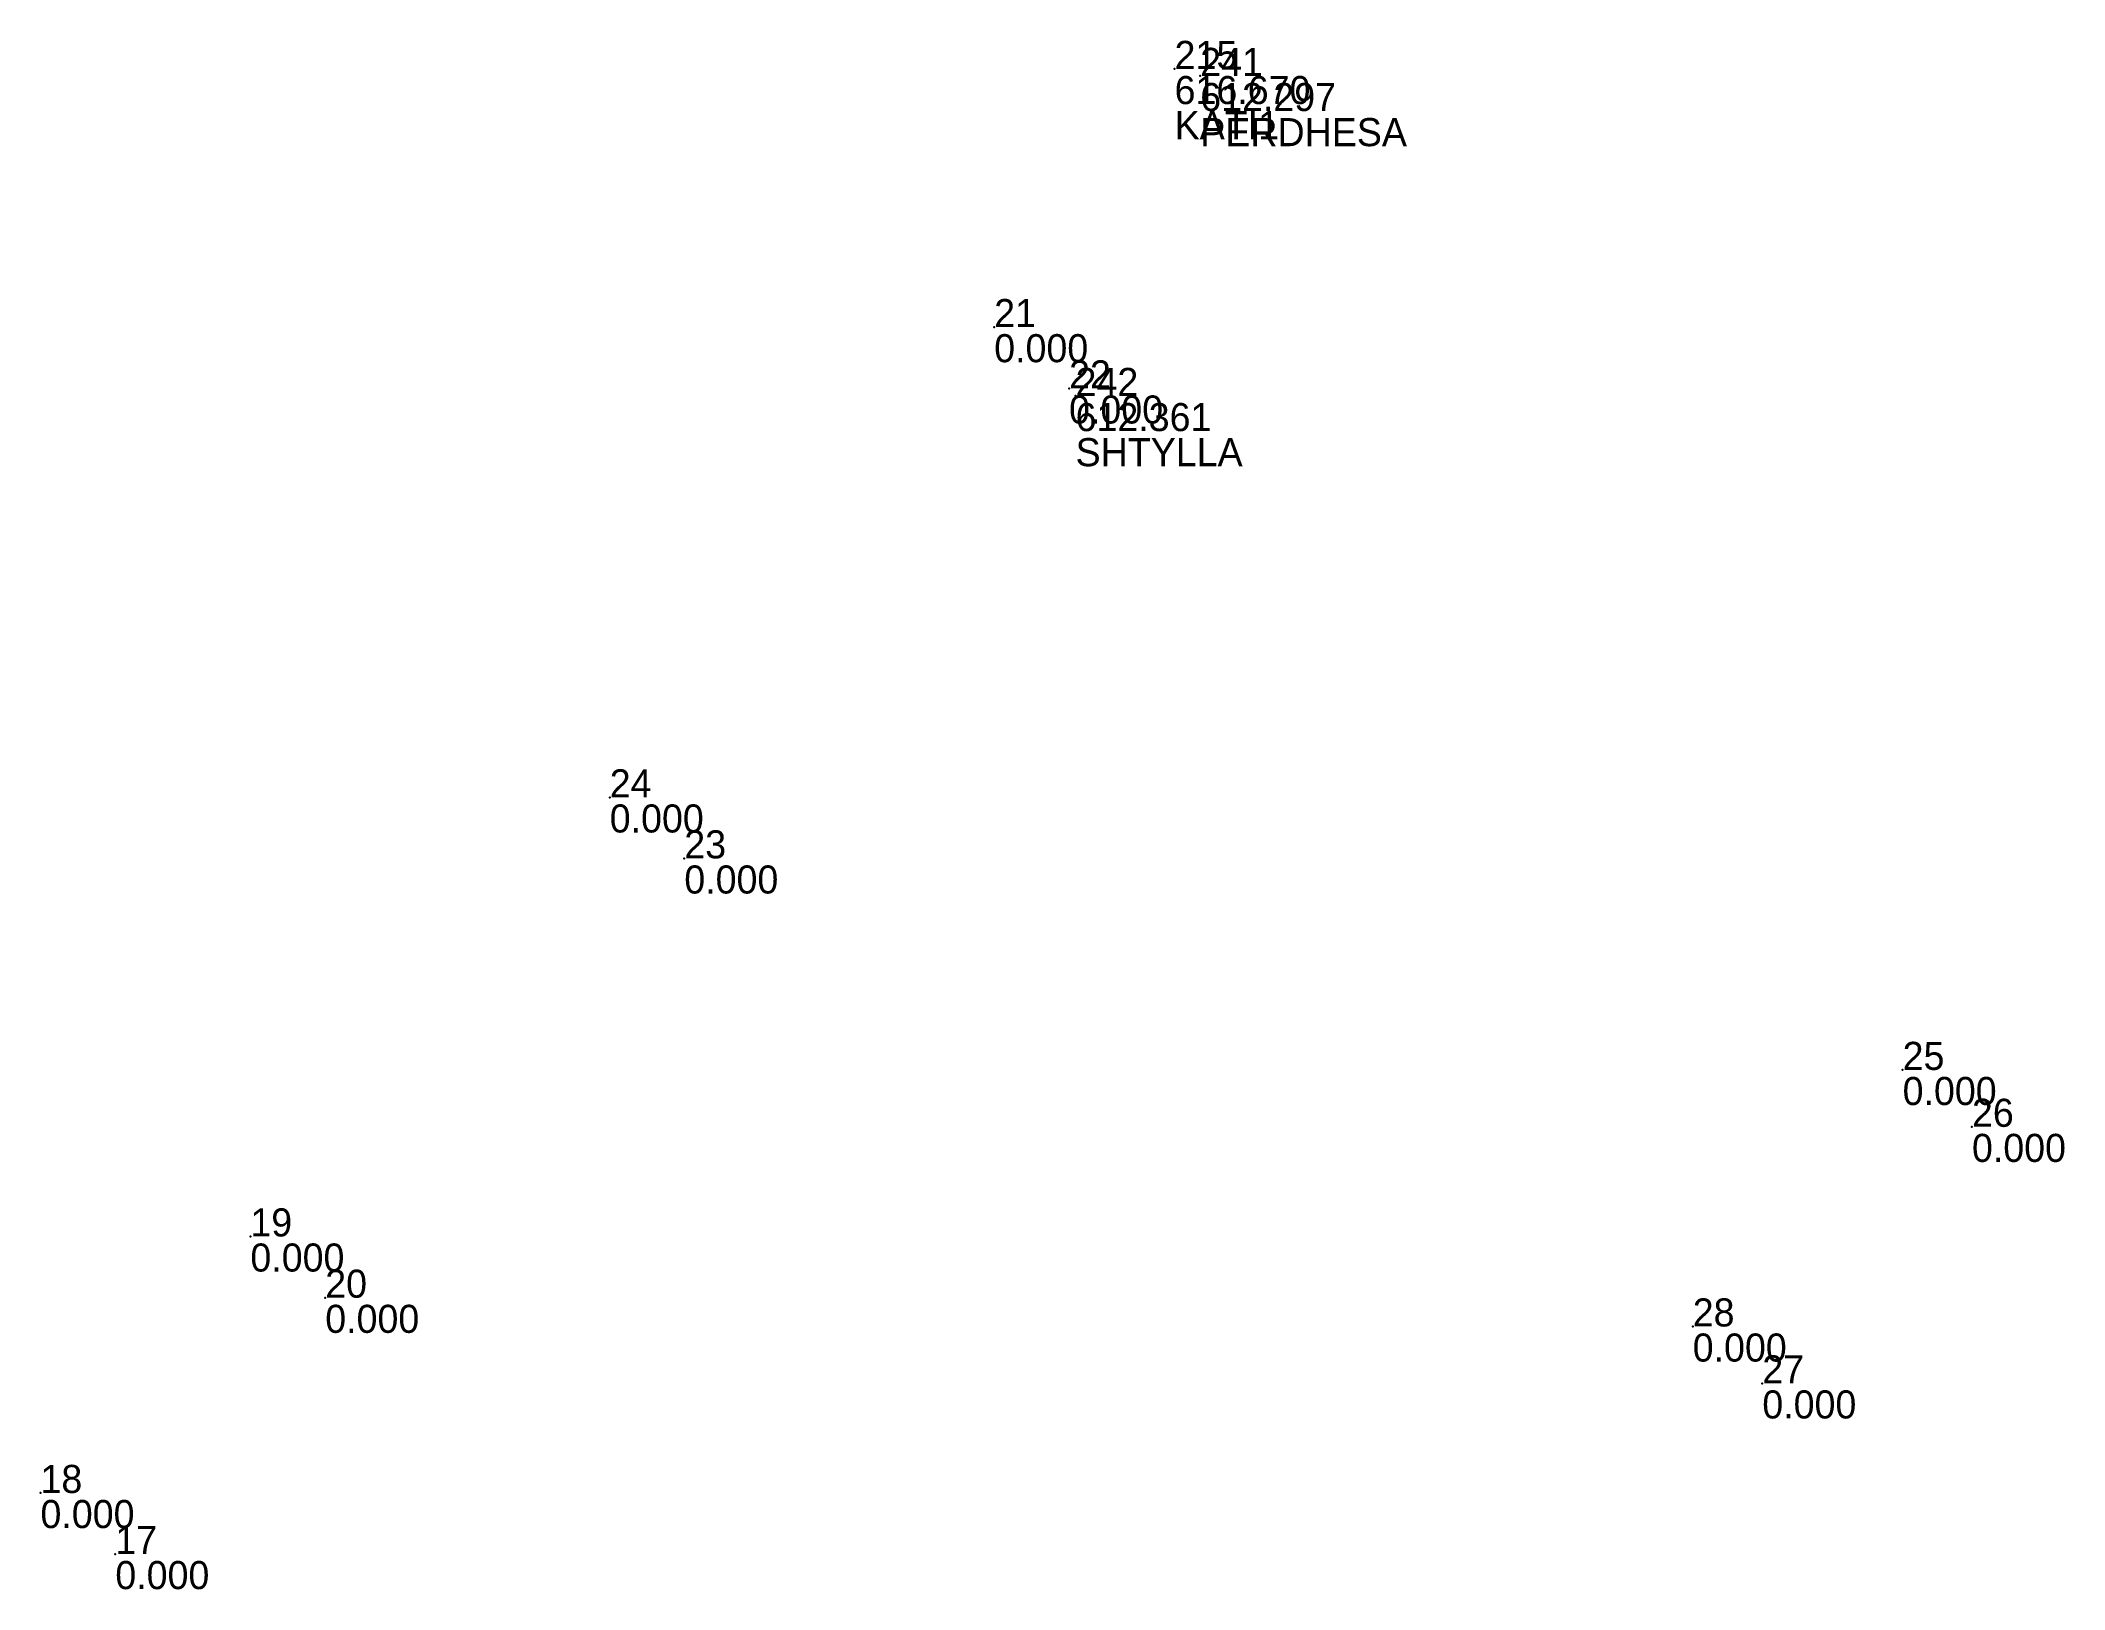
# Model space of a CAD drawing. Header units: metres. Extents: x 7512537 to 7512639, y 4691688 to 4691746.
# Drawn here: x 7512586.91 to 7512594.24, y 4691740.75 to 4691746.36 of the extents above; entities that cross this region are included whole.
import ezdxf

# ---------------------------------------------------------------- set-up
doc = ezdxf.new("R2010")
doc.units = ezdxf.units.M
doc.header["$PDSIZE"] = 1.526071
doc.layers.get('0').update_dxf_attribs({"color": 8})
for name, color, linetype in [('PNTDESC', 1, 'Continuous'), ('PNTELEV', 2, 'Continuous'), ('PNTNO', 3, 'Continuous')]:
    doc.layers.add(name, color=color, linetype=linetype)

msp = doc.modelspace()

# ---------------------------------------------------------------- texts
at = {"layer": 'PNTDESC', "color": 8}
for s, p in [('KATI1', (7512591.016123, 4691746.005469)), ('PERDHESA', (7512591.108896, 4691745.980291)), ('SHTYLLA', (7512590.657608, 4691744.82124))]:
    msp.add_text(s, height=0.101738, dxfattribs=at).set_placement(p)
at = {"layer": 'PNTELEV'}
for s, p in [('616.670', (7512591.016123, 4691746.132641)), ('612.297', (7512591.108896, 4691746.107464)), ('0.000', (7512590.363, 4691745.197827)), ('0.000', (7512590.634, 4691744.975827)), ('612.361', (7512590.657608, 4691744.948412)), ('0.000', (7512588.971, 4691743.494827)), ('0.000', (7512589.241, 4691743.273827)), ('0.000', (7512593.652, 4691742.507827)), ('0.000', (7512593.903, 4691742.301827)), ('0.000', (7512587.67, 4691741.904827)), ('0.000', (7512587.941, 4691741.682827)), ('0.000', (7512592.892, 4691741.578827)), ('0.000', (7512593.144, 4691741.372827)), ('0.000', (7512586.91, 4691740.975827)), ('0.000', (7512587.181, 4691740.754827))]:
    msp.add_text(s, height=0.101738, dxfattribs=at).set_placement(p)
at = {"layer": 'PNTNO', "color": 8}
for s, p in [('215', (7512591.016123, 4691746.259814)), ('241', (7512591.108896, 4691746.234637)), ('21', (7512590.363, 4691745.325)), ('22', (7512590.634, 4691745.103)), ('242', (7512590.657608, 4691745.075585)), ('24', (7512588.971, 4691743.622)), ('23', (7512589.241, 4691743.401)), ('25', (7512593.652, 4691742.635)), ('26', (7512593.903, 4691742.429)), ('19', (7512587.67, 4691742.032)), ('20', (7512587.941, 4691741.81)), ('28', (7512592.892, 4691741.706)), ('27', (7512593.144, 4691741.5)), ('18', (7512586.91, 4691741.103)), ('17', (7512587.181, 4691740.882))]:
    msp.add_text(s, height=0.101738, dxfattribs=at).set_placement(p)

# ---------------------------------------------------------------- linework, layer by layer
for p in [(7512591.016123, 4691746.259814, 616.670272), (7512591.108896, 4691746.234637, 612.297369), (7512590.363, 4691745.325), (7512590.634, 4691745.103), (7512590.657608, 4691745.075585, 612.360633), (7512588.971, 4691743.622), (7512589.241, 4691743.401), (7512593.652, 4691742.635), (7512593.903, 4691742.429), (7512587.67, 4691742.032), (7512587.941, 4691741.81), (7512592.892, 4691741.706), (7512593.144, 4691741.5), (7512586.91, 4691741.103), (7512587.181, 4691740.882)]:
    msp.add_point(p)

msp.set_redraw_order([(e.dxf.handle, doc.entitydb.next_handle()) for e in msp.query("TEXT MTEXT ATTDEF DIMENSION ARC_DIMENSION")])  # texts and dimensions are drawn at this point

doc.saveas('drawing.dxf')
